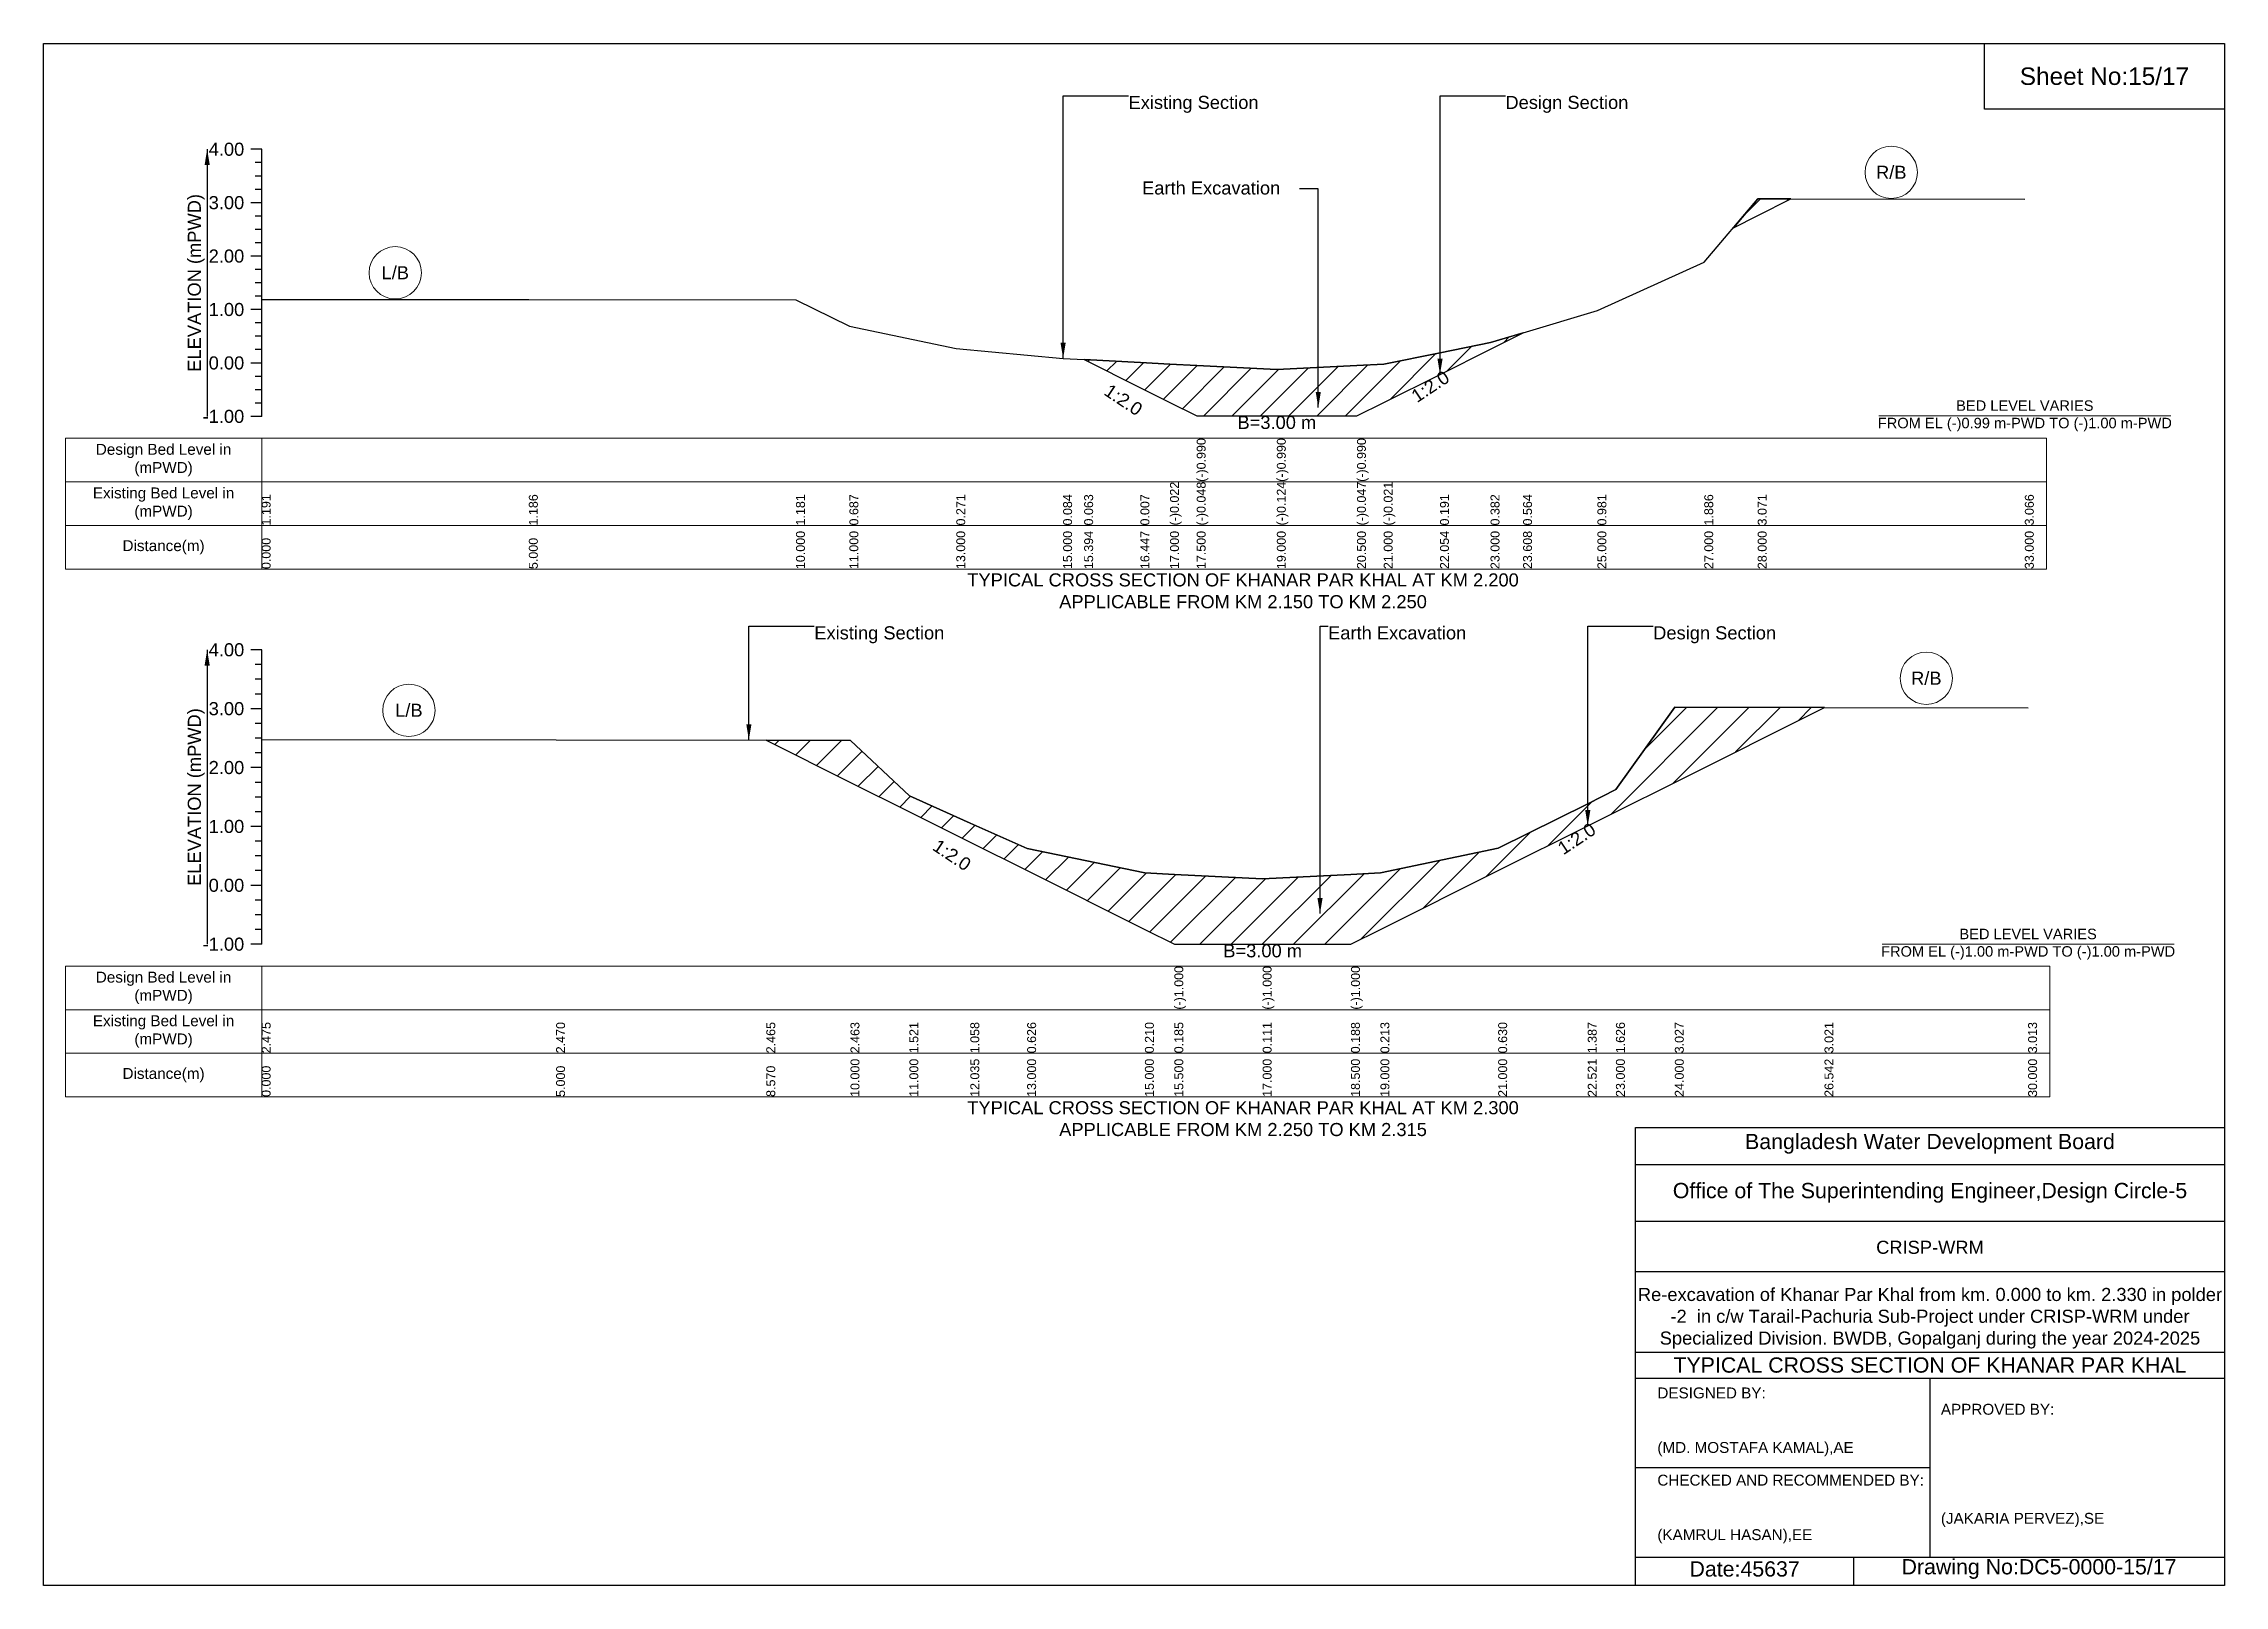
# Model space of a CAD drawing. Header units: inches. Extents: x 91000 to 268000, y -5656 to 7228.
# Drawn here: x 240000 to 248000, y -5656 to 0 of the extents above; entities that cross this region are included whole.
import ezdxf

# ---------------------------------------------------------------- set-up
doc = ezdxf.new("R2010")
doc.units = ezdxf.units.IN
doc.header["$LTSCALE"] = 7
doc.header["$MEASUREMENT"] = 0
for name, color, linetype, lineweight in [('Cross section Data Border', 7, 'Continuous', 9), ('Cross Section Labels', 7, 'Continuous', 9), ('Existing_Bed_Level for Xsection', 7, 'Continuous', 25)]:
    doc.layers.add(name, color=color, linetype=linetype, lineweight=lineweight)
doc.styles.get("Standard").update_dxf_attribs({"font": 'arial.ttf'})
doc.dimstyles.get("Standard").update_dxf_attribs({"dimtxt": 0.18, "dimasz": 0.18, "dimexe": 0.18, "dimexo": 0.0625, "dimgap": 0.09, "dimtad": 0, "dimtih": 1, "dimtoh": 1, "dimdec": 4, "dimzin": 0, "dimdsep": 46, "dimtxsty": 'Standard', "dimcen": 0.09, "dimadec": 0, "dimazin": 0, "dimtfac": 1, "dimtdec": 4, "dimtofl": 0, "dimtmove": 0, "dimatfit": 3, "dimfxl": 1, "dimtolj": 1, "dimtzin": 0, "dimarcsym": 0})

msp = doc.modelspace()

# ---------------------------------------------------------------- texts
at = {"attachment_point": 5}
for s, insert, char_height in [('Sheet No:15/17', (247560, -120), 64), ('Bangladesh Water Development Board', (246920, -4036), 56), ('Office of The Superintending Engineer,Design Circle-5', (246920, -4216), 56)]:
    msp.add_mtext(s, dxfattribs=dict(at, insert=insert, char_height=char_height))
for s, insert, char_height, width, attachment_point in [('CRISP-WRM', (246920, -4416), 48, 2240, 5), ('Re-excavation of Khanar Par Khal from km. 0.000 to km. 2.330 in polder -2  in c/w Tarail-Pachuria Sub-Project under CRISP-WRM under Specialized Division. BWDB, Gopalganj during the year 2024-2025', (246920, -4676), 48, 2160, 5), ('TYPICAL CROSS SECTION OF KHANAR PAR KHAL', (246920, -4848), 56, 2240, 5), ('DESIGNED BY:^J^J^J(MD. MOSTAFA KAMAL),AE', (245920, -5056), 40, 1120, 4), ('APPROVED BY:^J^J^J^J^J^J(JAKARIA PERVEZ),SE', (246960, -5216), 40, 1120, 4), ('CHECKED AND RECOMMENDED BY:^J^J^J(KAMRUL HASAN),EE', (245920, -5376), 40, 1120, 4), ('Date:45637', (246240, -5596), 56, 1120, 5), ('Drawing No:DC5-0000-15/17', (247320, -5596), 56, 1760, 5)]:
    msp.add_mtext(s, dxfattribs=dict(insert=insert, char_height=char_height, width=width, attachment_point=attachment_point))
at = {"layer": 'Cross section Data Border', "char_height": 40, "width": 640, "attachment_point": 5}
for s, insert in [('Design Bed Level in (mPWD)', (240440, -1527.7)), ('Existing Bed Level in (mPWD)', (240440, -1687.7)), ('Distance(m)', (240440, -1847.7)), ('Design Bed Level in (mPWD)', (240440, -3464)), ('Existing Bed Level in (mPWD)', (240440, -3624)), ('Distance(m)', (240440, -3784))]:
    msp.add_mtext(s, dxfattribs=dict(at, insert=insert))
at = {"layer": 'Cross Section Labels'}
for s, insert, char_height, attachment_point in [('Existing Section', (243980, -191.7), 48, 1), ('Design Section', (245362.6, -191.7), 48, 1), ('R/B', (246778, -472.3), 48, 5), ('Earth Excavation', (244029.6, -505.5), 48, 1), ('L/B', (241290, -840.8), 48, 5), ('BED LEVEL VARIES ^JFROM EL (-)0.99 m-PWD TO (-)1.00 m-PWD', (247268, -1365.7), 38.4, 5), ('B=3.00 m', (244524, -1365.7), 48, 2), ('TYPICAL CROSS SECTION OF KHANAR PAR KHAL AT KM 2.200^JAPPLICABLE FROM KM 2.150 TO KM 2.250', (244400, -2007.7), 48, 5), ('Existing Section', (242827.2, -2137.6), 48, 1), ('Earth Excavation', (244712, -2137.6), 48, 1), ('Design Section', (245904.6, -2137.6), 48, 1), ('R/B', (246906.6, -2328.3), 48, 5), ('L/B', (241340, -2445.9), 48, 5), ('BED LEVEL VARIES ^JFROM EL (-)1.00 m-PWD TO (-)1.00 m-PWD', (247280, -3304), 38.4, 5), ('B=3.00 m', (244472, -3304), 48, 2), ('TYPICAL CROSS SECTION OF KHANAR PAR KHAL AT KM 2.300^JAPPLICABLE FROM KM 2.250 TO KM 2.315', (244400, -3944), 48, 5)]:
    msp.add_mtext(s, dxfattribs=dict(at, insert=insert, char_height=char_height, attachment_point=attachment_point))
at = {"layer": 'Cross Section Labels', "char_height": 48, "attachment_point": 2}
for insert, rotation in [((243974.6, -1287), 326.30993), ((245073.6, -1237.9), 33.69007), ((245610.6, -2896.7), 33.69007), ((243345.6, -2956.8), 326.30993)]:
    msp.add_mtext('1:2.0', dxfattribs=dict(at, insert=insert, rotation=rotation))
at = {"layer": 'Existing_Bed_Level for Xsection', "char_height": 48, "attachment_point": 6}
for s, insert in [('4.00', (240736, -387.7)), ('3.00', (240736, -583.7)), ('2.00', (240736, -779.7)), ('1.00', (240736, -975.7)), ('0.00', (240736, -1171.7)), ('-1.00', (240736, -1367.7)), ('4.00', (240736, -2224)), ('3.00', (240736, -2440)), ('2.00', (240736, -2656)), ('1.00', (240736, -2872)), ('0.00', (240736, -3088)), ('-1.00', (240736, -3304))]:
    msp.add_mtext(s, dxfattribs=dict(at, insert=insert))
at = {"layer": 'Existing_Bed_Level for Xsection', "rotation": 90}
for s, insert, char_height, attachment_point in [('ELEVATION (mPWD)', (240560, -877.7), 48, 5), ('(-)0.990', (244230, -1607.7), 32.8, 1), ('(-)0.990', (244524, -1607.7), 32.8, 1), ('(-)0.990', (244818, -1607.7), 32.8, 1), ('1.191', (240800, -1767.7), 32.8, 1), ('1.186', (241780, -1767.7), 32.8, 1), ('1.181', (242760, -1767.7), 32.8, 1), ('0.687', (242956, -1767.7), 32.8, 1), ('0.271', (243348, -1767.7), 32.8, 1), ('0.084', (243740, -1767.7), 32.8, 1), ('0.063', (243817.2, -1767.7), 32.8, 1), ('0.007', (244023.6, -1767.7), 32.8, 1), ('(-)0.022', (244132, -1767.7), 32.8, 1), ('(-)0.048', (244230, -1767.7), 32.8, 1), ('(-)0.124', (244524, -1767.7), 32.8, 1), ('(-)0.047', (244818, -1767.7), 32.8, 1), ('(-)0.021', (244916, -1767.7), 32.8, 1), ('0.191', (245122.6, -1767.7), 32.8, 1), ('0.382', (245308, -1767.7), 32.8, 1), ('0.564', (245427.3, -1767.7), 32.8, 1), ('0.981', (245700, -1767.7), 32.8, 1), ('1.886', (246092, -1767.7), 32.8, 1), ('3.071', (246288, -1767.7), 32.8, 1), ('3.066', (247268, -1767.7), 32.8, 1), ('0.000', (240800, -1927.7), 32.8, 1), ('5.000', (241780, -1927.7), 32.8, 1), ('10.000', (242760, -1927.7), 32.8, 1), ('11.000', (242956, -1927.7), 32.8, 1), ('13.000', (243348, -1927.7), 32.8, 1), ('15.000', (243740, -1927.7), 32.8, 1), ('15.394', (243817.2, -1927.7), 32.8, 1), ('16.447', (244023.6, -1927.7), 32.8, 1), ('17.000', (244132, -1927.7), 32.8, 1), ('17.500', (244230, -1927.7), 32.8, 1), ('19.000', (244524, -1927.7), 32.8, 1), ('20.500', (244818, -1927.7), 32.8, 1), ('21.000', (244916, -1927.7), 32.8, 1), ('22.054', (245122.6, -1927.7), 32.8, 1), ('23.000', (245308, -1927.7), 32.8, 1), ('23.608', (245427.3, -1927.7), 32.8, 1), ('25.000', (245700, -1927.7), 32.8, 1), ('27.000', (246092, -1927.7), 32.8, 1), ('28.000', (246288, -1927.7), 32.8, 1), ('33.000', (247268, -1927.7), 32.8, 1), ('ELEVATION (mPWD)', (240560, -2764), 48, 5), ('(-)1.000', (244148, -3544), 32.8, 1), ('(-)1.000', (244472, -3544), 32.8, 1), ('(-)1.000', (244796, -3544), 32.8, 1), ('2.475', (240800, -3704), 32.8, 1), ('2.470', (241880, -3704), 32.8, 1), ('2.465', (242651.1, -3704), 32.8, 1), ('2.463', (242960, -3704), 32.8, 1), ('1.521', (243176, -3704), 32.8, 1), ('1.058', (243399.6, -3704), 32.8, 1), ('0.626', (243608, -3704), 32.8, 1), ('0.210', (244040, -3704), 32.8, 1), ('0.185', (244148, -3704), 32.8, 1), ('0.111', (244472, -3704), 32.8, 1), ('0.188', (244796, -3704), 32.8, 1), ('0.213', (244904, -3704), 32.8, 1), ('0.630', (245336, -3704), 32.8, 1), ('1.387', (245664.6, -3704), 32.8, 1), ('1.626', (245768, -3704), 32.8, 1), ('3.027', (245984, -3704), 32.8, 1), ('3.021', (246533.1, -3704), 32.8, 1), ('3.013', (247280, -3704), 32.8, 1), ('0.000', (240800, -3864), 32.8, 1), ('5.000', (241880, -3864), 32.8, 1), ('8.570', (242651.1, -3864), 32.8, 1), ('10.000', (242960, -3864), 32.8, 1), ('11.000', (243176, -3864), 32.8, 1), ('12.035', (243399.6, -3864), 32.8, 1), ('13.000', (243608, -3864), 32.8, 1), ('15.000', (244040, -3864), 32.8, 1), ('15.500', (244148, -3864), 32.8, 1), ('17.000', (244472, -3864), 32.8, 1), ('18.500', (244796, -3864), 32.8, 1), ('19.000', (244904, -3864), 32.8, 1), ('21.000', (245336, -3864), 32.8, 1), ('22.521', (245664.6, -3864), 32.8, 1), ('23.000', (245768, -3864), 32.8, 1), ('24.000', (245984, -3864), 32.8, 1), ('26.542', (246533.1, -3864), 32.8, 1), ('30.000', (247280, -3864), 32.8, 1)]:
    msp.add_mtext(s, dxfattribs=dict(at, insert=insert, char_height=char_height, attachment_point=attachment_point))

# ---------------------------------------------------------------- hatches: boundary and pattern name
at = {"layer": 'Existing_Bed_Level for Xsection'}
h = msp.add_hatch(dxfattribs=at)
h.set_pattern_fill('ANSI31', color=256, scale=588, style=0)
h.paths.add_polyline_path([(246199, -675.2), (246288, -630.7), (246409.7, -569.9), (246288, -569.8)])
h = msp.add_hatch(dxfattribs=at)
h.set_pattern_fill('ANSI31', color=256, scale=588, style=0)
h.paths.add_polyline_path([(243817.2, -1159.3), (244023.6, -1262.5), (244132, -1316.7), (244230, -1365.7), (244524, -1365.7), (244818, -1365.7), (244916, -1316.7), (245122.6, -1213.4), (245308, -1120.7), (245427.3, -1061.1), (245308, -1096.8), (245122.6, -1134.2), (244916, -1175.8), (244818, -1180.9), (244524, -1196), (244230, -1181), (244132, -1176), (244023.6, -1170.3)])
h = msp.add_hatch(dxfattribs=at)
h.set_pattern_fill('ANSI31', color=256, scale=648, style=0)
h.paths.add_polyline_path([(242651.1, -2555.5), (242960, -2710), (243176, -2818), (243399.6, -2929.8), (243608, -3034), (244040, -3250), (244148, -3304), (244472, -3304), (244796, -3304), (244904, -3250), (245336, -3034), (245664.6, -2869.7), (245768, -2818), (245984, -2710), (246533.1, -2435.4), (245984, -2434.1), (245768, -2736.8), (245664.6, -2788.3), (245336, -2951.9), (244904, -3042), (244796, -3047.5), (244472, -3064), (244148, -3048), (244040, -3042.6), (243608, -2952.8), (243399.6, -2859.5), (243176, -2759.4), (242960, -2556)])

# ---------------------------------------------------------------- linework, layer by layer
for points in [[(240000, 0), (248000, 0), (248000, -5656), (240000, -5656)], [(247120, 0), (248000, 0), (248000, -240), (247120, -240)]]:
    msp.add_lwpolyline(points, close=True)
for points in [[(245840, -5656), (245840, -3976), (248000, -3976)], [(245840, -4112), (248000, -4112)], [(245840, -4320), (248000, -4320)], [(245840, -4504), (248000, -4504)], [(245840, -4800), (248000, -4800)], [(245840, -4896), (248000, -4896)], [(246920, -4896), (246920, -5552)], [(245840, -5224), (246920, -5224)], [(245840, -5552), (248000, -5552)], [(246640, -5552), (246640, -5656)]]:
    msp.add_lwpolyline(points)
at = {"layer": 'Cross section Data Border'}
for points in [[(240080, -1447.7), (247348, -1447.7), (247348, -1927.7), (240080, -1927.7)], [(240080, -3384), (247360, -3384), (247360, -3864), (240080, -3864)]]:
    msp.add_lwpolyline(points, close=True, dxfattribs=at)
for points in [[(240800, -1447.7), (240800, -1927.7)], [(240080, -1607.7), (247348, -1607.7)], [(240080, -1767.7), (247348, -1767.7)], [(240800, -3384), (240800, -3864)], [(240080, -3544), (247360, -3544)], [(240080, -3704), (247360, -3704)]]:
    msp.add_lwpolyline(points, dxfattribs=at)
at = {"layer": 'Cross Section Labels'}
for points in [[(246732.2, -1365.7), (247803.8, -1365.7)], [(246744.2, -3304), (247815.8, -3304)]]:
    msp.add_lwpolyline(points, dxfattribs=at)
for centre in [(246778, -472.3), (241290, -840.8), (246906.6, -2328.3), (241340, -2445.9)]:
    msp.add_circle(centre, 96, dxfattribs=at)
at = {"layer": 'Existing_Bed_Level for Xsection'}
for points in [[(240800, -387.7), (240760, -387.7)], [(240800, -1367.7), (240800, -1171.7), (240800, -975.7), (240800, -779.7), (240800, -583.7), (240800, -387.7)], [(240800, -436.7), (240776, -436.7)], [(240800, -485.7), (240776, -485.7)], [(240800, -534.7), (240776, -534.7)], [(240800, -583.7), (240760, -583.7)], [(240800, -632.7), (240776, -632.7)], [(240800, -938.3), (241780, -939.2), (242760, -940.2), (242956, -1037), (243348, -1118.6), (243740, -1155.2), (243817.2, -1159.3), (244023.6, -1170.3), (244132, -1176), (244230, -1181), (244230, -1181), (244524, -1196), (244524, -1196), (244818, -1180.9), (244818, -1180.9), (244916, -1175.8), (245122.6, -1134.2), (245308, -1096.8), (245427.3, -1061.1), (245700, -979.4), (246092, -802), (246288, -569.8), (247268, -570.8)], [(240800, -681.7), (240776, -681.7)], [(240800, -779.7), (240760, -779.7)], [(240800, -730.7), (240776, -730.7)], [(240800, -828.7), (240776, -828.7)], [(240800, -877.7), (240776, -877.7)], [(240800, -926.7), (240776, -926.7)], [(240800, -975.7), (240760, -975.7)], [(240800, -1024.7), (240776, -1024.7)], [(240800, -1073.7), (240776, -1073.7)], [(240800, -1171.7), (240760, -1171.7)], [(240800, -1122.7), (240776, -1122.7)], [(240800, -1220.7), (240776, -1220.7)], [(240800, -1269.7), (240776, -1269.7)], [(240800, -1318.7), (240776, -1318.7)], [(240800, -1367.7), (240760, -1367.7)], [(240800, -2224), (240760, -2224)], [(240800, -3304), (240800, -3088), (240800, -2872), (240800, -2656), (240800, -2440), (240800, -2224)], [(240800, -2278), (240776, -2278)], [(240800, -2332), (240776, -2332)], [(240800, -2386), (240776, -2386)], [(240800, -2440), (240760, -2440)], [(240800, -2553.4), (241880, -2554.5), (242651.1, -2555.5), (242960, -2556), (243176, -2759.4), (243399.6, -2859.5), (243608, -2952.8), (244040, -3042.6), (244148, -3048), (244148, -3048), (244472, -3064), (244472, -3064), (244796, -3047.5), (244796, -3047.5), (244904, -3042), (245336, -2951.9), (245664.6, -2788.3), (245768, -2736.8), (245984, -2434.1), (246533.1, -2435.4), (247280, -2437.2)], [(240800, -2494), (240776, -2494)], [(240800, -2548), (240776, -2548)], [(240800, -2602), (240776, -2602)], [(240800, -2656), (240760, -2656)], [(240800, -2710), (240776, -2710)], [(240800, -2764), (240776, -2764)], [(240800, -2872), (240760, -2872)], [(240800, -2818), (240776, -2818)], [(240800, -2926), (240776, -2926)], [(240800, -2980), (240776, -2980)], [(240800, -3034), (240776, -3034)], [(240800, -3088), (240760, -3088)], [(240800, -3142), (240776, -3142)], [(240800, -3196), (240776, -3196)], [(240800, -3250), (240776, -3250)], [(240800, -3304), (240760, -3304)]]:
    msp.add_lwpolyline(points, dxfattribs=at)
for points in [[(246199, -675.2), (246288, -630.7), (246409.7, -569.9), (246288, -569.8)], [(243817.2, -1159.3), (244023.6, -1262.5), (244132, -1316.7), (244230, -1365.7), (244230, -1365.7), (244524, -1365.7), (244524, -1365.7), (244818, -1365.7), (244818, -1365.7), (244916, -1316.7), (245122.6, -1213.4), (245308, -1120.7), (245427.3, -1061.1), (245427.3, -1061.1), (245427.3, -1061.1), (245308, -1096.8), (245122.6, -1134.2), (244916, -1175.8), (244818, -1180.9), (244818, -1180.9), (244524, -1196), (244524, -1196), (244230, -1181), (244230, -1181), (244132, -1176), (244023.6, -1170.3)], [(242651.1, -2555.5), (242960, -2710), (243176, -2818), (243399.6, -2929.8), (243608, -3034), (244040, -3250), (244148, -3304), (244148, -3304), (244472, -3304), (244472, -3304), (244796, -3304), (244796, -3304), (244904, -3250), (245336, -3034), (245664.6, -2869.7), (245768, -2818), (245984, -2710), (246533.1, -2435.4), (245984, -2434.1), (245768, -2736.8), (245664.6, -2788.3), (245336, -2951.9), (244904, -3042), (244796, -3047.5), (244796, -3047.5), (244472, -3064), (244472, -3064), (244148, -3048), (244148, -3048), (244040, -3042.6), (243608, -2952.8), (243399.6, -2859.5), (243176, -2759.4), (242960, -2556)]]:
    msp.add_lwpolyline(points, close=True, dxfattribs=at)

msp.set_redraw_order([(e.dxf.handle, doc.entitydb.next_handle()) for e in msp.query("TEXT MTEXT ATTDEF DIMENSION ARC_DIMENSION")])  # texts and dimensions are drawn at this point

# ---------------------------------------------------------------- leaders
at = {"layer": 'Cross Section Labels', "annotation_type": 0, "has_hookline": 1}
for points, hookline_direction, text_width in [([(243740, -1155.2), (243740, -191.7), (243979.9, -191.7)], 0, 467.2), ([(245122.6, -1213.4), (245122.6, -191.7), (245362.5, -191.7)], 0, 441.2), ([(244676, -1335.3), (244676, -533.2), (244606.7, -533.2)], 1, 497), ([(242587.2, -2554.5), (242587.2, -2137.6), (242827.1, -2137.6)], 0, 467.2), ([(244682.4, -3191.7), (244682.4, -2137.6), (244711.9, -2137.6)], 0, 497), ([(245664.6, -2869.7), (245664.6, -2137.6), (245904.5, -2137.6)], 0, 441.2)]:
    msp.add_leader(points, dimstyle='Standard', override={"dimasz": 57.6}, dxfattribs=dict(at, hookline_direction=hookline_direction, text_width=text_width))
at = {"layer": 'Existing_Bed_Level for Xsection'}
for points in [[(240600, -387.7), (240600, -1367.7)], [(240600, -2224), (240600, -3304)]]:
    msp.add_leader(points, dimstyle='Standard', override={"dimasz": 57.6}, dxfattribs=at)

doc.saveas('drawing.dxf')
